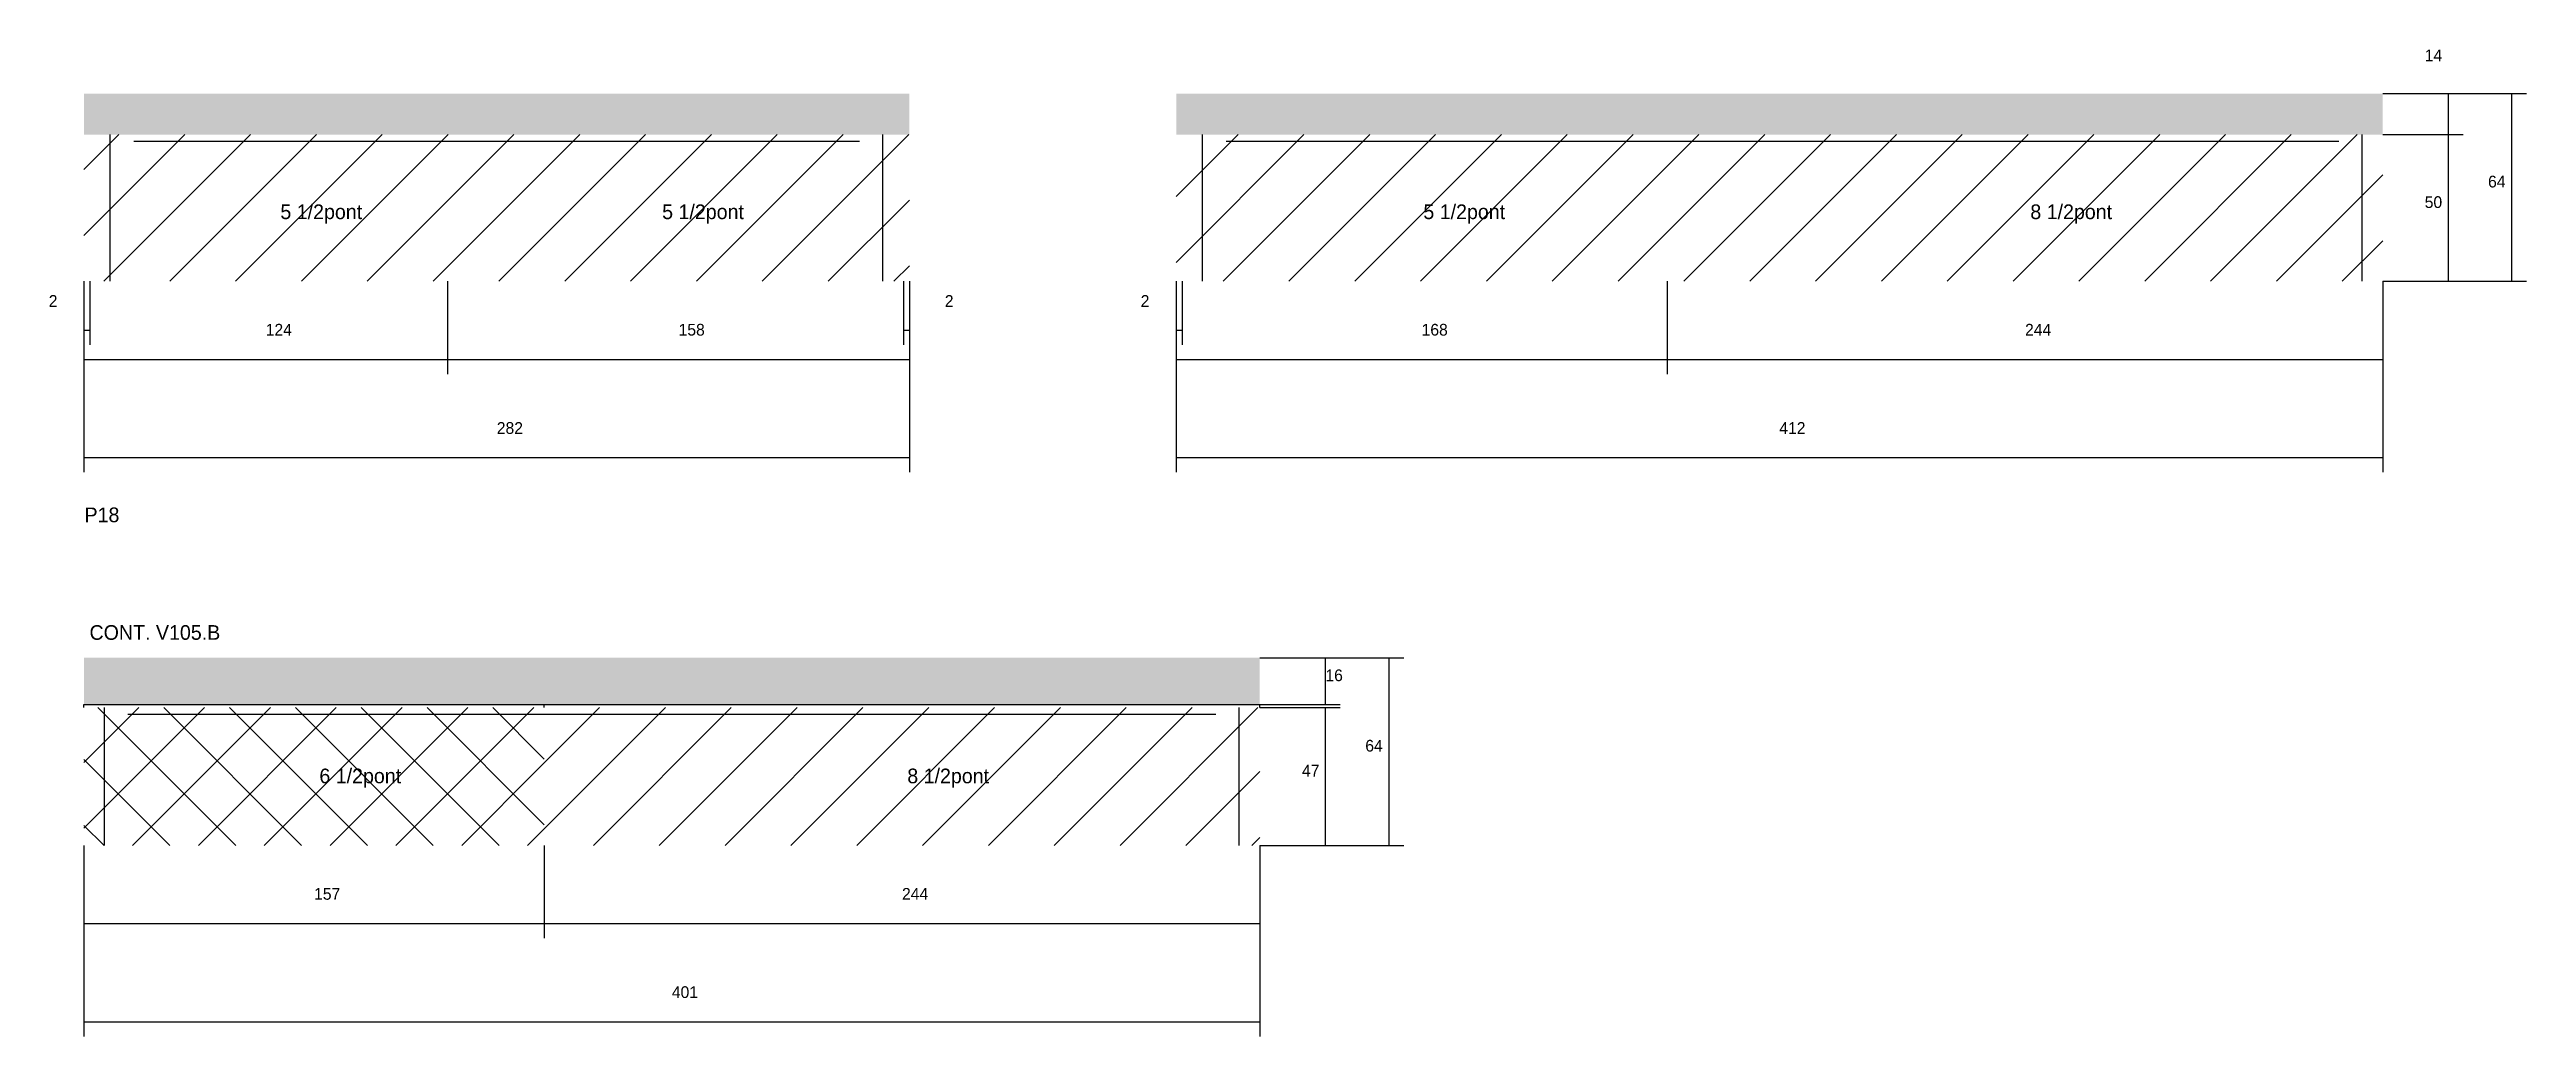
# Model space of a CAD drawing. Header units: metres. Extents: x -2848 to 22762, y -45195 to 1016.
# Drawn here: x 14614 to 15459, y -11622 to -11286 of the extents above; entities that cross this region are included whole.
import ezdxf

# ---------------------------------------------------------------- set-up
doc = ezdxf.new("R2010")
doc.units = ezdxf.units.M
for name, color, linetype in [('COTA', 4, 'Continuous'), ('NOMENCLATURA', 7, 'Continuous'), ('REAPROVEITAMENTO', 251, 'Continuous'), ('SARR_2.2x7', 40, 'Continuous'), ('Texto Seção', 7, 'Continuous')]:
    doc.layers.add(name, color=color, linetype=linetype)

msp = doc.modelspace()

# ---------------------------------------------------------------- texts
at = {"layer": 'COTA'}
for s, p in [('14', (15424.4, -11289.9)), ('50', (15424.4, -11339.9)), ('64', (15446, -11332.9)), ('2', (14614.1, -11373.6)), ('2', (14919.7, -11373.6)), ('2', (14986.5, -11373.6)), ('124', (14688.1, -11383.4)), ('158', (14828.9, -11383.4)), ('168', (15082.3, -11383.4)), ('244', (15288.1, -11383.4)), ('282', (14766.9, -11416.9)), ('412', (15204.3, -11416.9)), ('16', (15049.5, -11501.2)), ('64', (15063.1, -11525.2)), ('47', (15041.5, -11533.7)), ('157', (14704.6, -11575.7)), ('244', (14905.1, -11575.7)), ('401', (14826.6, -11609.2))]:
    msp.add_text(s, height=4, dxfattribs=at).set_placement(p)
at = {"layer": 'NOMENCLATURA'}
for s, p in [('5 1/2pont', (14693.1, -11343.7)), ('5 1/2pont', (14823.3, -11343.7)), ('5 1/2pont', (15082.9, -11343.7)), ('8 1/2pont', (15289.9, -11343.7)), ('P18', (14626.3, -11447)), ('6 1/2pont', (14706.4, -11536)), ('8 1/2pont', (14906.9, -11536))]:
    msp.add_text(s, height=5, dxfattribs=at).set_placement(p)
at = {"layer": 'Texto Seção'}
msp.add_text('CONT. V105.B', height=5, dxfattribs=at).set_placement((14628, -11487.1))

# ---------------------------------------------------------------- hatches: boundary and pattern name
at = {"layer": 'COTA'}
h = msp.add_hatch(dxfattribs=at)
h.set_pattern_fill('AR-CONC', scale=0.03)
h.paths.add_polyline_path([(14626.1, -11300.9), (14626.1, -11314.9), (14626.1, -11314.9), (14907.6, -11314.9), (14907.6, -11314.9), (14907.6, -11300.9), (14907.6, -11300.9), (14626.1, -11300.9)])
h = msp.add_hatch(dxfattribs=at)
h.set_pattern_fill('AR-CONC', scale=0.03)
h.paths.add_polyline_path([(15410.1, -11300.9), (15410.1, -11314.9), (15410.1, -11314.9), (14998.6, -11314.9), (14998.6, -11314.9), (14998.6, -11300.9), (14998.6, -11300.9), (15410.1, -11300.9)])
h = msp.add_hatch(dxfattribs=at)
h.set_pattern_fill('AR-CONC', scale=0.03)
h.paths.add_polyline_path([(15027.1, -11493.2), (15027.1, -11509.2), (15027.1, -11509.2), (14626.1, -11509.2), (14626.1, -11509.2), (14626.1, -11493.2), (14626.1, -11493.2), (15027.1, -11493.2)])
at = {"layer": 'REAPROVEITAMENTO'}
h = msp.add_hatch(dxfattribs=at)
h.set_pattern_fill('ANSI31', scale=5)
h.paths.add_polyline_path([(14626.1, -11314.9), (14626.1, -11364.9), (14626.1, -11364.9), (14907.6, -11364.9), (14907.6, -11364.9), (14907.6, -11314.9), (14907.6, -11314.9), (14626.1, -11314.9)])
h = msp.add_hatch(dxfattribs=at)
h.set_pattern_fill('ANSI31', scale=5)
h.paths.add_polyline_path([(14998.6, -11314.9), (14998.6, -11364.9), (14998.6, -11364.9), (15410.1, -11364.9), (15410.1, -11364.9), (15410.1, -11314.9), (15410.1, -11314.9), (14998.6, -11314.9)])
h = msp.add_hatch(dxfattribs=at)
h.set_pattern_fill('ANSI37', scale=5)
h.paths.add_polyline_path([(14626.1, -11510.2), (14626.1, -11557.2), (14626.1, -11557.2), (14783.1, -11557.2), (14783.1, -11557.2), (14783.1, -11510.2), (14783.1, -11510.2), (14626.1, -11510.2)])
h = msp.add_hatch(dxfattribs=at)
h.set_pattern_fill('ANSI31', scale=5)
h.paths.add_polyline_path([(14783.1, -11510.2), (14783.1, -11557.2), (14783.1, -11557.2), (15027.1, -11557.2), (15027.1, -11557.2), (15027.1, -11510.2), (15027.1, -11510.2), (14783.1, -11510.2)])

# ---------------------------------------------------------------- linework, layer by layer
at = {"layer": 'COTA'}
for p, q in [((15410.1, -11300.9), (15437.5, -11300.9)), ((15410.1, -11300.9), (15459.1, -11300.9)), ((15432.5, -11314.9), (15432.5, -11300.9)), ((15454.1, -11364.9), (15454.1, -11300.9)), ((15410.1, -11314.9), (15437.5, -11314.9)), ((15410.1, -11314.9), (15437.5, -11314.9)), ((15432.5, -11364.9), (15432.5, -11314.9)), ((14626.1, -11364.9), (14626.1, -11396.5)), ((14626.1, -11364.9), (14626.1, -11430)), ((14626.1, -11364.9), (14626.1, -11386.6)), ((14628.1, -11364.9), (14628.1, -11386.6)), ((14750.1, -11364.9), (14750.1, -11396.5)), ((14750.1, -11364.9), (14750.1, -11396.5)), ((14905.6, -11364.9), (14905.6, -11386.6)), ((14907.6, -11364.9), (14907.6, -11396.5)), ((14907.6, -11364.9), (14907.6, -11430)), ((14907.6, -11364.9), (14907.6, -11386.6)), ((14998.6, -11364.9), (14998.6, -11396.5)), ((14998.6, -11364.9), (14998.6, -11430)), ((14998.6, -11364.9), (14998.6, -11386.6)), ((15000.6, -11364.9), (15000.6, -11386.6)), ((15166.1, -11364.9), (15166.1, -11396.5)), ((15166.1, -11364.9), (15166.1, -11396.5)), ((15410.1, -11364.9), (15437.5, -11364.9)), ((15410.1, -11364.9), (15459.1, -11364.9)), ((15410.1, -11364.9), (15410.1, -11396.5)), ((15410.1, -11364.9), (15410.1, -11430)), ((14626.1, -11381.6), (14628.1, -11381.6)), ((14905.6, -11381.6), (14907.6, -11381.6)), ((14998.6, -11381.6), (15000.6, -11381.6)), ((14626.1, -11391.5), (14750.1, -11391.5)), ((14750.1, -11391.5), (14907.6, -11391.5)), ((14998.6, -11391.5), (15166.1, -11391.5)), ((15166.1, -11391.5), (15410.1, -11391.5)), ((14626.1, -11425), (14907.6, -11425)), ((14998.6, -11425), (15410.1, -11425)), ((15027.1, -11493.2), (15054.5, -11493.2)), ((15027.1, -11493.2), (15076.2, -11493.2)), ((15049.5, -11509.2), (15049.5, -11493.2)), ((15071.2, -11557.2), (15071.2, -11493.2)), ((15027.1, -11509.2), (15054.5, -11509.2)), ((15027.1, -11510.2), (15054.5, -11510.2)), ((15049.5, -11557.2), (15049.5, -11510.2)), ((14626.1, -11557.2), (14626.1, -11588.8)), ((14626.1, -11557.2), (14626.1, -11622.3)), ((14783.1, -11557.2), (14783.1, -11588.8)), ((14783.1, -11557.2), (14783.1, -11588.8)), ((15027.1, -11557.2), (15054.5, -11557.2)), ((15027.1, -11557.2), (15076.2, -11557.2)), ((15027.1, -11557.2), (15027.1, -11588.8)), ((15027.1, -11557.2), (15027.1, -11622.3)), ((14626.1, -11583.8), (14783.1, -11583.8)), ((14783.1, -11583.8), (15027.1, -11583.8)), ((14626.1, -11617.3), (15027.1, -11617.3))]:
    msp.add_line(p, q, dxfattribs=at)
at = {"layer": 'SARR_2.2x7'}
for p, q in [((14635.1, -11364.9), (14635.1, -11314.9)), ((14643.1, -11317.1), (14750.1, -11317.1)), ((14750.1, -11317.1), (14890.6, -11317.1)), ((14898.6, -11364.9), (14898.6, -11314.9)), ((15007.6, -11364.9), (15007.6, -11314.9)), ((15015.6, -11317.1), (15166.1, -11317.1)), ((15166.1, -11317.1), (15395.1, -11317.1)), ((15403.1, -11364.9), (15403.1, -11314.9)), ((14626.1, -11509.2), (14783.1, -11509.2)), ((14626.1, -11510.2), (14626.1, -11509.2)), ((14633.1, -11557.2), (14633.1, -11510.2)), ((14641.1, -11512.4), (14783.1, -11512.4)), ((14783.1, -11509.2), (15027.1, -11509.2)), ((14783.1, -11510.2), (14783.1, -11509.2)), ((14783.1, -11512.4), (15012.1, -11512.4)), ((15020.1, -11557.2), (15020.1, -11510.2)), ((15027.1, -11510.2), (15027.1, -11509.2))]:
    msp.add_line(p, q, dxfattribs=at)

msp.set_redraw_order([(e.dxf.handle, doc.entitydb.next_handle()) for e in msp.query("TEXT MTEXT ATTDEF DIMENSION ARC_DIMENSION")])  # texts and dimensions are drawn at this point

doc.saveas('drawing.dxf')
